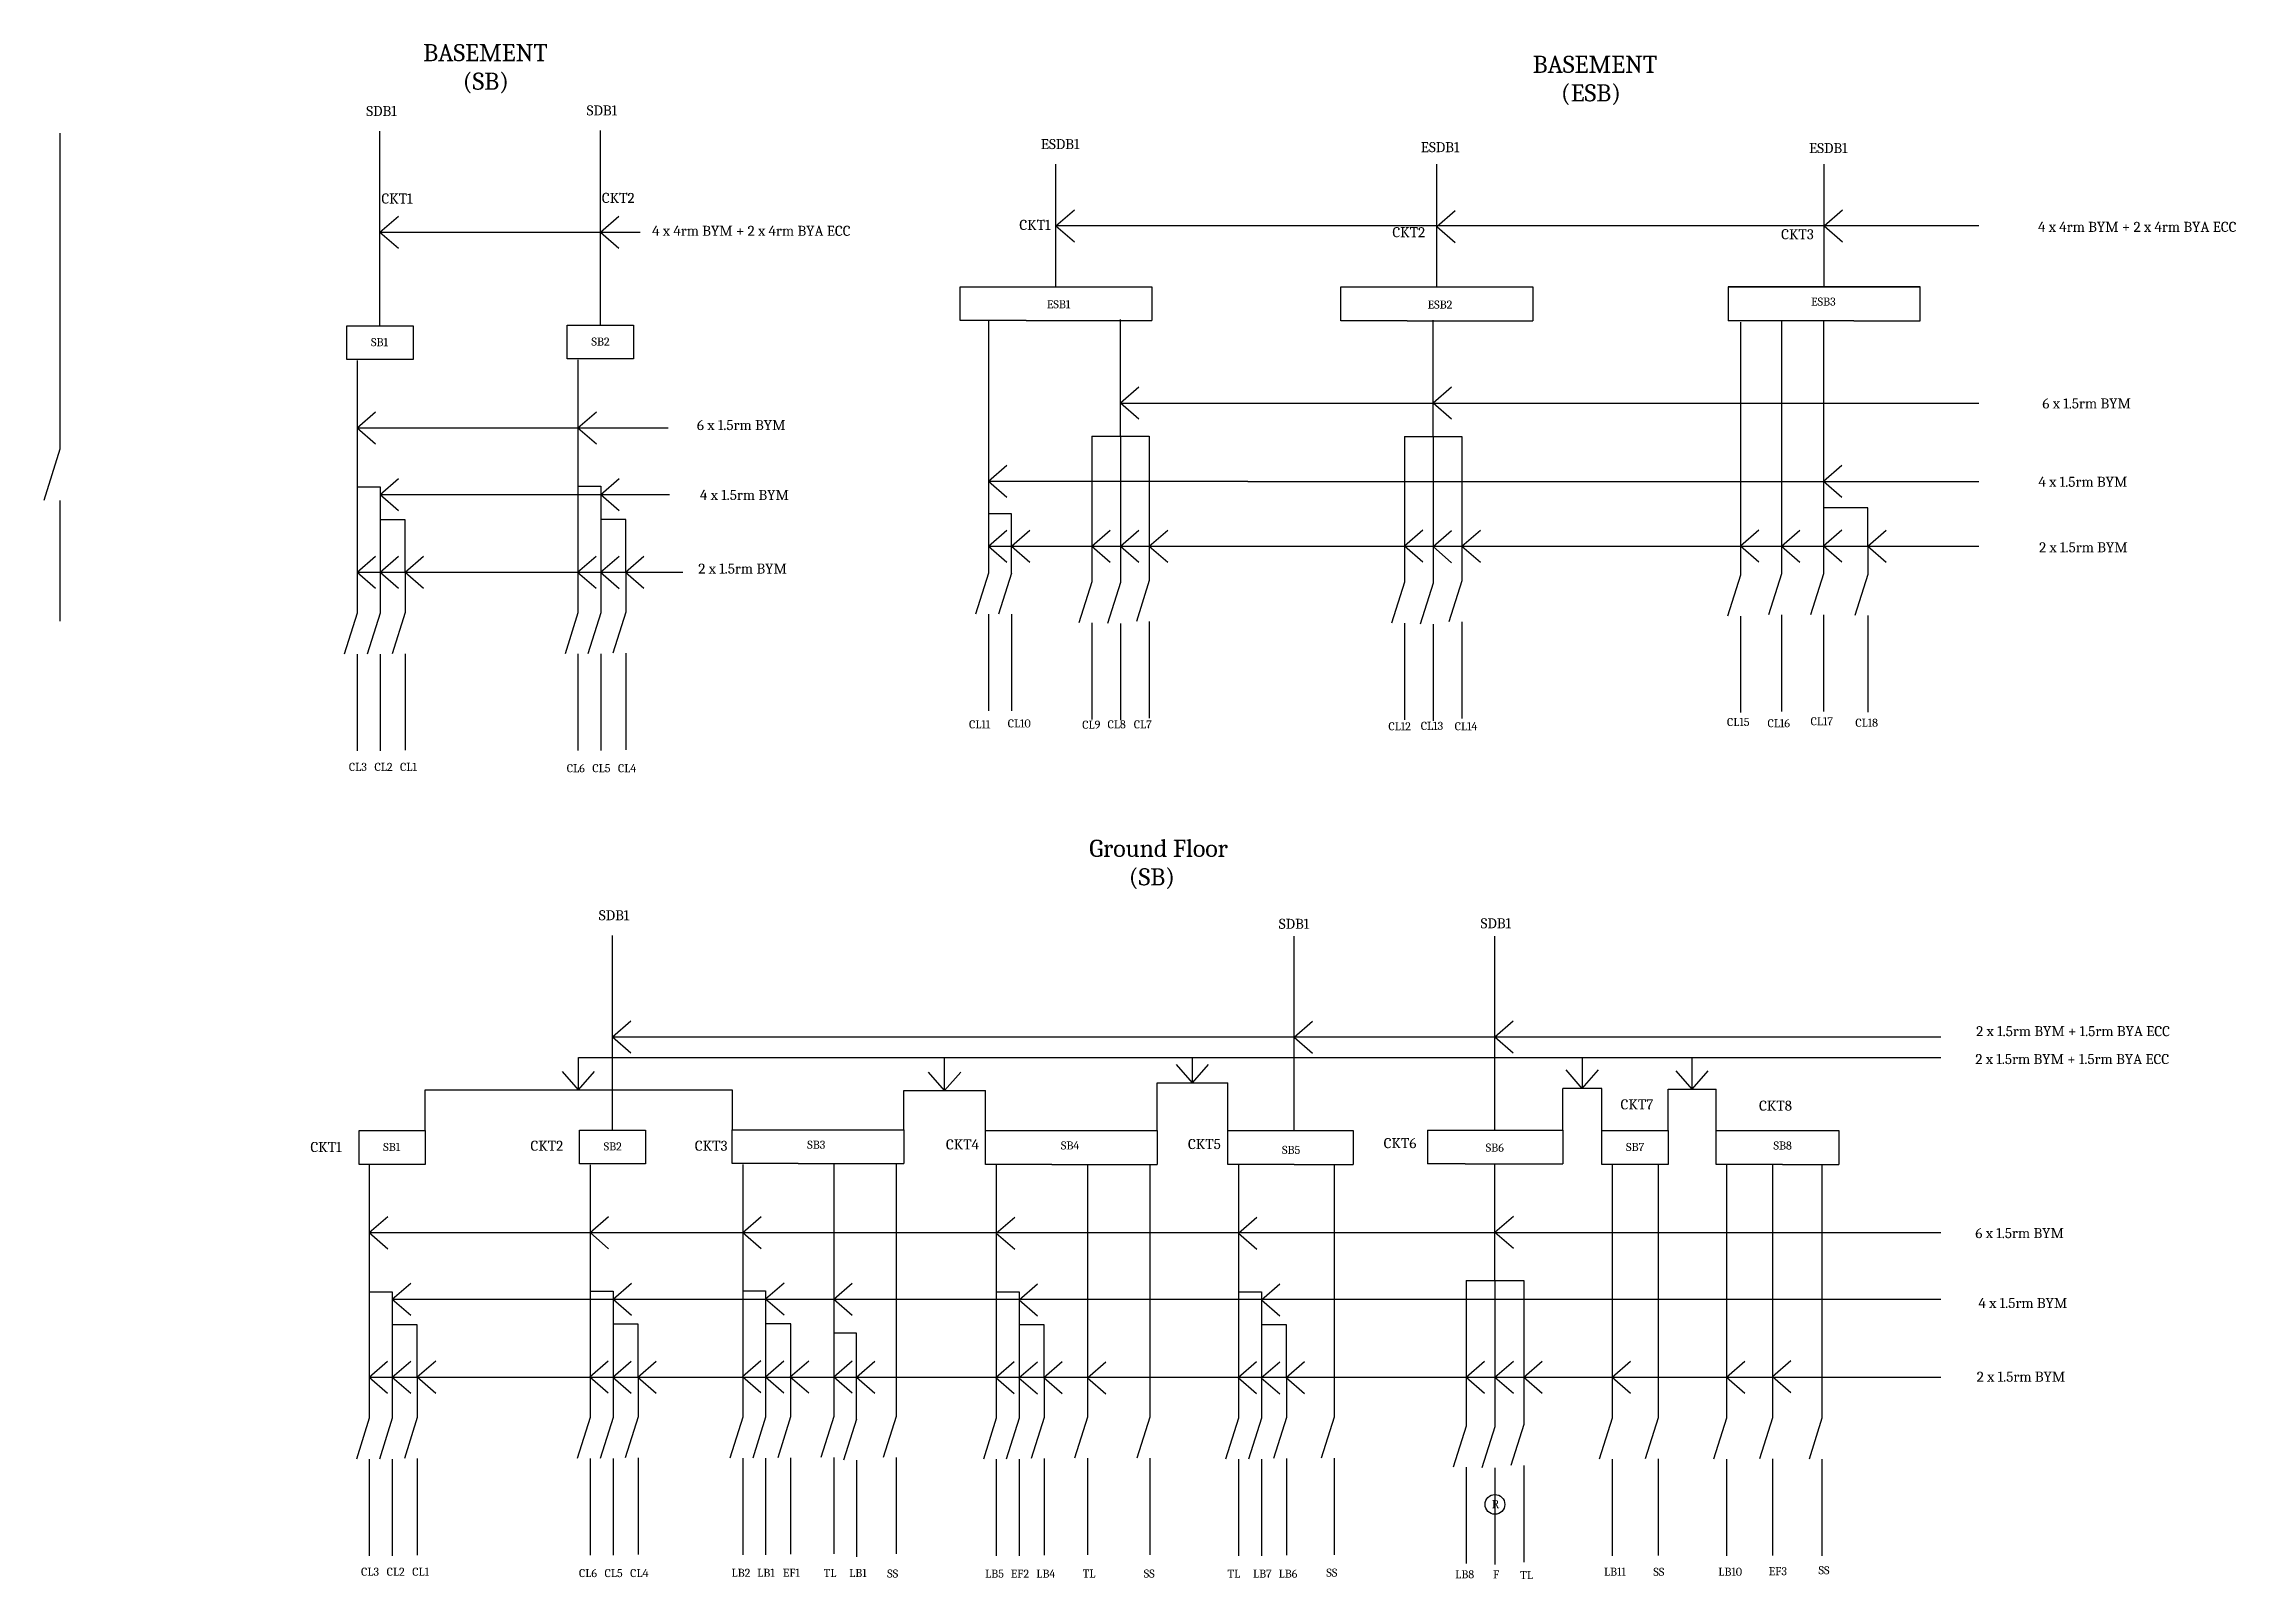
# Model space of a CAD drawing. Header units: inches. Extents: x -9560 to 22259, y -8480 to 5816.
# Drawn here: x -4955 to 292, y -320 to 3356 of the extents above; entities that cross this region are included whole.
import ezdxf

# ---------------------------------------------------------------- set-up
doc = ezdxf.new("R2010")
doc.units = ezdxf.units.IN
doc.header["$LTSCALE"] = 2
doc.layers.add('SBD', color=2, linetype='Continuous', lineweight=0)
doc.layers.add('Text', color=1, linetype='Continuous')
doc.styles.get("Standard").update_dxf_attribs({"font": 'Cambria Math.ttf', "height": 10})

msp = doc.modelspace()

# ---------------------------------------------------------------- texts
at = {"layer": 'Text'}
for s, insert, char_height, width, attachment_point in [('\\pt410;  BASEMENT\\P         (SB)', (-4074.4, 3355.5), 41, 3012.111, 1), ('\\pt410,451;    BASEMENT^I^I\\P\\pt410;         (ESB)', (-1445.8, 3327.6), 41, 3012.111, 1), ('ESB1', (-2554.7, 2742.3), 19.35, 116.667, 1), ('ESB2', (-1643.3, 2741.6), 19.35, 116.667, 1), ('ESB3', (-666.5, 2748.7), 19.35, 116.667, 3), ('SB1', (-4172.3, 2651.6), 19.35, 116.667, 1), ('SB2', (-3644.7, 2653), 19.35, 116.667, 1), ('CL11    ', (-2740.8, 1736.7), 19.35, 204.191, 1), ('  CL10', (-2661, 1738.8), 19.35, 116.667, 1), ('CL9    ', (-2469.9, 1735.8), 19.35, 204.191, 1), ('CL8    ', (-2409.3, 1736.6), 19.35, 204.191, 1), ('CL7    ', (-2346.5, 1736.6), 19.35, 204.191, 1), ('CL12      ', (-1737, 1732), 19.35, 204.191, 1), (' CL13      ', (-1665.9, 1733), 19.351, 204.191, 1), (' CL14    ', (-1584.8, 1732.1), 19.35, 204.191, 1), ('CL15      ', (-926.6, 1742.2), 19.35, 204.191, 1), (' CL16      ', (-835.9, 1739.4), 19.351, 204.191, 1), (' CL17    ', (-732.9, 1744), 19.35, 204.191, 1), (' CL18    ', (-625.7, 1740.5), 19.35, 204.191, 1), ('CL3', (-4225.3, 1634.8), 19.35, 116.667, 1), ('CL2', (-4164, 1634.8), 19.35, 116.667, 1), ('CL1', (-4102.8, 1634.8), 19.35, 116.667, 1), ('CL6', (-3703.7, 1631.6), 19.35, 116.667, 1), ('CL5', (-3642.5, 1631.6), 19.35, 116.667, 1), ('CL4', (-3581.2, 1631.6), 19.35, 116.667, 1), ('\\pt410;  Ground Floor\\P         (SB)', (-2480.1, 1450.7), 41, 3012.111, 1), ('SB1', (-4143.1, 724.8), 19.35, 116.667, 1), ('SB2', (-3615.5, 726.2), 19.35, 116.667, 1), ('SB3', (-3128.2, 730.3), 19.35, 116.667, 1), ('\\pt38.7;SB4', (-2521.1, 728.5), 19.351, 116.667, 1), ('\\pt38.7;SB5', (-1991.7, 717.8), 19.351, 116.667, 1), ('SB6', (-1504.2, 723.3), 19.35, 49.134, 1), ('SB7', (-1168.2, 724.8), 19.35, 116.667, 1), ('SB8', (-815.3, 728.3), 19.35, 116.667, 1), ('R', (-1489.5, -130.2), 19.4, 116.667, 1), ('CL3', (-4196.1, -292), 19.35, 116.667, 1), ('CL2', (-4134.9, -292), 19.35, 116.667, 1), ('CL1', (-4073.6, -292), 19.35, 116.667, 1), ('CL6', (-3674.5, -295.3), 19.35, 116.667, 1), ('CL5', (-3613.3, -295.3), 19.35, 116.667, 1), ('CL4', (-3552, -295.3), 19.35, 116.667, 1), ('LB2', (-3309.3, -294.6), 19.35, 116.667, 1), ('LB1', (-3248, -294.6), 19.35, 116.667, 1), ('EF1', (-3186.8, -294.6), 19.35, 58.61, 1), ('TL', (-3089, -295.1), 19.35, 116.667, 1), ('LB1', (-3027.8, -295.1), 19.35, 116.667, 1), ('SS', (-2936.7, -296.4), 19.35, 42.728, 1), ('LB5', (-2702.4, -296.7), 19.35, 116.667, 1), ('EF2', (-2641.2, -296.7), 19.35, 116.667, 1), ('LB4', (-2579.9, -296.7), 19.35, 116.667, 1), ('TL', (-2469, -296.4), 19.35, 116.667, 1), ('SS', (-2322.8, -296.5), 19.35, 42.728, 1), ('TL', (-2122.4, -296.7), 19.35, 116.667, 1), ('LB7', (-2061.2, -296.7), 19.35, 116.667, 1), ('LB6', (-1999.9, -296.7), 19.35, 116.667, 1), ('SS', (-1885.6, -294.2), 19.35, 42.728, 1), ('LB8    ', (-1577.1, -298.2), 19.35, 204.191, 1), ('F    ', (-1486.6, -298.4), 19.35, 14.387, 1), ('TL ', (-1421.8, -300.2), 19.35, 40.09, 1), ('LB11', (-1221.2, -292), 19.35, 116.667, 1), ('SS', (-1102.9, -292.3), 19.35, 42.728, 1), ('LB10', (-947.4, -292), 19.35, 116.667, 1), ('EF3', (-826.9, -290.8), 19.35, 42.728, 1), ('SS', (-707.5, -288.4), 19.35, 42.728, 1)]:
    msp.add_mtext(s, dxfattribs=dict(at, insert=insert, char_height=char_height, width=width, attachment_point=attachment_point))
at = {"layer": 'Text', "lineweight": 25, "ltscale": 10, "char_height": 24, "attachment_point": 1}
for s, insert, width in [('SDB1', (-4183.7, 3207.3), 95.91), ('SDB1', (-3656.1, 3208.7), 95.91), ('ESDB1', (-2568.8, 3128.1), 95.91), ('ESDB1', (-1659.3, 3120.7), 95.91), ('ESDB1', (-730.2, 3118.6), 95.91), ('CKT1', (-4147.3, 2997.8), 95.91), ('CKT2', (-3619.7, 2999.3), 95.91), ('4 x 4rm BYM + 2 x 4rm BYA ECC', (-3499.5, 2920.5), 496.494), ('CKT1', (-2620.3, 2934.7), 95.91), ('CKT2', (-1727.4, 2917.2), 95.91), ('CKT3', (-796.9, 2912.3), 95.91), ('4 x 4rm BYM + 2 x 4rm BYA ECC', (-182.1, 2930), 496.494), ('6 x 1.5rm BYM ', (-171.7, 2507.2), 229.679), ('6 x 1.5rm BYM ', (-3392.2, 2455.4), 229.679), ('4 x 1.5rm BYM ', (-181, 2319.6), 229.679), ('4 x 1.5rm BYM ', (-3384.9, 2288.1), 229.679), ('2 x 1.5rm BYM ', (-179.5, 2162.8), 229.679), ('2 x 1.5rm BYM ', (-3388.9, 2111.8), 229.679), ('SDB1', (-3626.9, 1281.9), 95.91), ('SDB1', (-1999.4, 1261.4), 95.91), ('SDB1', (-1516.4, 1262.6), 95.91), ('2 x 1.5rm BYM + 1.5rm BYA ECC', (-330.1, 1004.4), 496.494), ('2 x 1.5rm BYM + 1.5rm BYA ECC', (-332, 937.6), 496.494), ('CKT7', (-1181.3, 829.1), 95.91), ('CKT8', (-849.8, 826.1), 95.91), ('CKT6', (-1748.3, 736.3), 95.91), ('CKT1', (-4317.3, 727), 95.91), ('CKT2', (-3790.6, 730.1), 95.91), ('CKT3', (-3397.1, 730.1), 95.91), ('CKT4', (-2796.1, 733.2), 95.91), ('CKT5', (-2216.7, 734.1), 95.91), ('6 x 1.5rm BYM ', (-332.1, 520.9), 229.679), ('4 x 1.5rm BYM ', (-324.7, 353.5), 229.679), ('2 x 1.5rm BYM ', (-328.8, 177.2), 229.679)]:
    msp.add_mtext(s, dxfattribs=dict(at, insert=insert, width=width))

# ---------------------------------------------------------------- blocks, each defined once
blk = doc.blocks.new('Bars')
at = {"layer": 'SBD', "lineweight": 25, "ltscale": 10}
for p, q in [((0, 0), (0, -756.6)), ((0, -756.6), (-38.6, -879.3)), ((0, -879.3), (0, -1168.5))]:
    blk.add_line(p, q, dxfattribs=at)
blk = doc.blocks.new('arrowtick')
at = {"layer": 'SBD', "lineweight": 25, "ltscale": 10}
for q in [(0, 0), (0, -76.7)]:
    blk.add_line((-44.1, -38.3), q, dxfattribs=at)

# ---------------------------------------------------------------- linework, layer by layer
at = {"layer": 'SBD', "lineweight": 25, "ltscale": 10}
for p, q in [((-4150.9, 2681.1), (-4150.9, 3146.9)), ((-3623.3, 2682.5), (-3623.3, 3148.3)), ((-2532.8, 2774.7), (-2532.8, 3068.2)), ((-1621.3, 2774), (-1621.3, 3068.2)), ((-693.8, 2774), (-693.8, 3068.2)), ((-4150.9, 2905.3), (-4106.8, 2943.6)), ((-4150.9, 2905.3), (-4106.8, 2866.9)), ((-4150.9, 2905.3), (-3527.8, 2905.3)), ((-2532.8, 2921.5), (-323.9, 2921.5)), ((-2762.4, 2774.7), (-2303.2, 2774.7)), ((-2303.2, 2774.7), (-2303.2, 2693.9)), ((-1850.9, 2774), (-1391.7, 2774)), ((-1692.4, 2774), (-1391.7, 2774)), ((-1391.7, 2774), (-1391.7, 2693.2)), ((-622.8, 2774), (-923.4, 2774)), ((-923.4, 2774), (-923.4, 2693.2)), ((-923.4, 2774), (-464.2, 2774)), ((-2603.8, 2693.9), (-2303.2, 2693.9)), ((-2378.3, 2416.9), (-2378.3, 2696)), ((-1692.4, 2693.2), (-1391.7, 2693.2)), ((-1629.9, 2415.8), (-1629.9, 2694.9)), ((-622.8, 2693.2), (-923.4, 2693.2)), ((-2378.3, 2496), (-2068.5, 2496)), ((-2068.5, 2496), (-1179.6, 2496)), ((-1179.6, 2496), (-323.9, 2496)), ((-4205.5, 2436.8), (-3461.1, 2436.8)), ((-2447.2, 2416.9), (-2447.2, 2068.3)), ((-2447.2, 2416.9), (-2309.4, 2416.9)), ((-2378.4, 2416.9), (-2378.4, 2066.2)), ((-2309.4, 2416.9), (-2309.4, 2071.5)), ((-1698.8, 2415.8), (-1698.8, 2067.2)), ((-1698.8, 2415.8), (-1561.1, 2415.8)), ((-1630.1, 2415.8), (-1630.1, 2065)), ((-1561.1, 2415.8), (-1561.1, 2070.4)), ((-4205.5, 2295.5), (-4150.6, 2295.5)), ((-4150.6, 2295.5), (-4150.6, 1992.9)), ((-4150.6, 2277.4), (-3457.9, 2277.4)), ((-3677, 2296.8), (-3622.2, 2296.8)), ((-3622.2, 2296.8), (-3622.2, 1994.2)), ((-2073.1, 2308.5), (-2694.2, 2308.5)), ((-2073.1, 2308.5), (-1168.5, 2308.5)), ((-1168.5, 2308.5), (-323.9, 2308.5)), ((-4090.6, 2216.4), (-4150.6, 2216.4)), ((-4090.7, 2091.1), (-4090.6, 2216.4)), ((-3562.2, 2217.7), (-3622.2, 2217.7)), ((-3562.2, 2092.6), (-3562.2, 2217.7)), ((-2639.4, 2230.7), (-2694.2, 2230.7)), ((-2639.4, 2088.6), (-2639.4, 2230.7)), ((-589.7, 2245.6), (-695.8, 2245.6)), ((-589.7, 2153.3), (-589.7, 2245.6)), ((-2694.2, 2153.3), (-2065.7, 2153.3)), ((-2065.7, 2153.3), (-1175.2, 2153.3)), ((-1175.2, 2153.3), (-323.9, 2153.3)), ((-589.7, 2153.3), (-589.7, 2086)), ((-4205.5, 2091.1), (-3425.7, 2091.1)), ((-4090.7, 2091.1), (-4090.7, 1994.3)), ((-3562.3, 2092.4), (-3562.3, 1995.6)), ((-2639.4, 2088.6), (-2670.3, 1990.4)), ((-2447.2, 2068.3), (-2478.1, 1970.1)), ((-2378.4, 2066.2), (-2409.3, 1968)), ((-2309.4, 2071.5), (-2340.3, 1973.3)), ((-1698.8, 2067.2), (-1729.7, 1969)), ((-1630.1, 2065), (-1661, 1966.8)), ((-1561.1, 2070.4), (-1592, 1972.2)), ((-589.7, 2086), (-620.6, 1987.8)), ((-4090.7, 1994.3), (-4121.6, 1896.1)), ((-3622.2, 1994.2), (-3653.1, 1896)), ((-3562.3, 1995.6), (-3593.2, 1897.4)), ((-4150.6, 1992.9), (-4181.5, 1894.7)), ((-2639.4, 1990.4), (-2639.4, 1759.1)), ((-2447.2, 1970.1), (-2447.2, 1738.7)), ((-2378.4, 1968), (-2378.4, 1736.6)), ((-2309.4, 1973.3), (-2309.4, 1742)), ((-1698.8, 1969), (-1698.8, 1737.6)), ((-1630.1, 1966.8), (-1630.1, 1735.5)), ((-1561.1, 1972.2), (-1561.1, 1740.8)), ((-589.7, 1987.8), (-589.7, 1756.4)), ((-4150.6, 1894.7), (-4150.6, 1663.3)), ((-4090.7, 1896.1), (-4090.7, 1664.8)), ((-3622.2, 1896), (-3622.2, 1664.6)), ((-3562.3, 1897.4), (-3562.3, 1666.1)), ((-3594.1, 755.7), (-3594.1, 1221.5)), ((-1962.7, 754.3), (-1962.7, 1220.1)), ((-1482.2, 1049.1), (-1482.2, 1220.1)), ((-1482.2, 755.7), (-1482.2, 1049.1)), ((-3594.1, 978.5), (-414.5, 978.5)), ((-3675.3, 851.9), (-3675.3, 929.4)), ((-3675.3, 929.4), (-414.5, 929.4)), ((-2799.2, 850.1), (-2799.2, 929.4)), ((-2205.8, 868.8), (-2205.8, 929.4)), ((-1272.8, 855.4), (-1272.8, 929.4)), ((-1009.9, 853.5), (-1009.9, 929.4)), ((-4042.4, 754.3), (-4042.4, 851.9)), ((-4042.4, 851.9), (-3308.2, 851.9)), ((-3308.2, 851.9), (-3308.2, 756.4)), ((-2897.1, 756.4), (-2897.1, 850.1)), ((-2897.1, 850.1), (-2701.3, 850.1)), ((-2701.3, 754.3), (-2701.3, 850.1)), ((-2290.2, 754.3), (-2290.2, 868.8)), ((-2290.2, 868.8), (-2121.3, 868.8)), ((-2121.3, 754.3), (-2121.3, 868.8)), ((-1226.1, 855.4), (-1319.6, 855.4)), ((-1319.6, 755.7), (-1319.6, 855.4)), ((-1226.1, 754.3), (-1226.1, 855.4)), ((-1067.5, 754.3), (-1067.5, 853.5)), ((-1067.5, 853.5), (-952.4, 853.5)), ((-952.4, 754.3), (-952.4, 853.5)), ((-3149.6, 756.4), (-3037.5, 756.4)), ((-3037.5, 756.4), (-2897.1, 756.4)), ((-2897.1, 756.4), (-2897.1, 675.5)), ((-2542.7, 754.3), (-2430.6, 754.3)), ((-2430.6, 754.3), (-2290.2, 754.3)), ((-2290.2, 754.3), (-2290.2, 673.4)), ((-1962.7, 754.3), (-1850.6, 754.3)), ((-1850.6, 754.3), (-1821.3, 754.3)), ((-1821.3, 754.3), (-1821.3, 673.4)), ((-1643.5, 755.7), (-1319.6, 755.7)), ((-1643.5, 755.7), (-1643.5, 674.8)), ((-1319.6, 755.7), (-1319.6, 674.8)), ((-793.8, 754.3), (-658.5, 754.3)), ((-658.5, 754.3), (-658.5, 673.4)), ((-3149.6, 675.5), (-3149.6, 675.5)), ((-3149.6, 675.5), (-3037.5, 675.5)), ((-3037.5, 675.5), (-2897.1, 675.5)), ((-2542.7, 673.4), (-2542.7, 673.4)), ((-2542.7, 673.4), (-2430.6, 673.4)), ((-2430.6, 673.4), (-2290.2, 673.4)), ((-1962.7, 673.4), (-1962.7, 673.4)), ((-1962.7, 673.4), (-1850.6, 673.4)), ((-1850.6, 673.4), (-1821.3, 673.4)), ((-1553.3, 674.8), (-1319.6, 674.8)), ((-1481.9, 395.8), (-1481.9, 674.8)), ((-793.8, 673.4), (-658.5, 673.4)), ((-4176.3, 510), (-3431.9, 510)), ((-3431.9, 510), (-932.6, 510)), ((-932.6, 510), (-414.5, 510)), ((-4176.3, 368.7), (-4121.4, 368.7)), ((-4121.4, 368.7), (-4121.4, 66.1)), ((-3647.8, 370), (-3593, 370)), ((-3593, 370), (-3593, 67.4)), ((-3282.6, 370.6), (-3227.7, 370.6)), ((-3227.7, 370.6), (-3227.7, 68)), ((-2675.7, 368.6), (-2620.9, 368.6)), ((-2620.9, 368.6), (-2620.9, 65.9)), ((-2095.7, 368.6), (-2040.9, 368.6)), ((-2040.9, 368.6), (-2040.9, 65.9)), ((-1550.8, 395.8), (-1550.8, 47.1)), ((-1550.8, 395.8), (-1413, 395.8)), ((-1482, 395.8), (-1482, 45)), ((-1413, 395.8), (-1413, 50.4)), ((-4121.4, 350.5), (-3428.7, 350.5)), ((-3428.7, 350.5), (-926.3, 350.5)), ((-926.3, 350.5), (-414.5, 350.5)), ((-4061.4, 289.5), (-4121.4, 289.5)), ((-4061.5, 164.3), (-4061.4, 289.5)), ((-3533, 290.8), (-3593, 290.8)), ((-3533, 165.8), (-3533, 290.8)), ((-3167.7, 291.5), (-3227.7, 291.5)), ((-3167.7, 166.4), (-3167.7, 291.5)), ((-3010.2, 269.3), (-3064.4, 269.3)), ((-3010.2, 205.5), (-3010.2, 269.3)), ((-2560.9, 289.4), (-2620.9, 289.4)), ((-2560.9, 164.4), (-2560.9, 289.4)), ((-1980.9, 289.4), (-2040.9, 289.4)), ((-1980.9, 164.4), (-1980.9, 289.4)), ((-4176.3, 164.3), (-3396.5, 164.3)), ((-4061.5, 164.3), (-4061.5, 67.5)), ((-3533.1, 165.6), (-3533.1, 68.8)), ((-3396.5, 164.3), (-901.4, 164.3)), ((-3167.8, 166.2), (-3167.8, 69.4)), ((-3010.2, 63.4), (-3010.2, 205.5)), ((-2561, 164.2), (-2561, 67.4)), ((-1981, 164.2), (-1981, 67.4)), ((-901.4, 164.3), (-414.5, 164.3)), ((-4121.4, 66.1), (-4152.3, -32.2)), ((-4061.5, 67.5), (-4092.4, -30.7)), ((-3593, 67.4), (-3623.9, -30.9)), ((-3533.1, 68.8), (-3564, -29.4)), ((-3227.7, 68), (-3258.7, -30.2)), ((-3167.8, 69.4), (-3198.7, -28.8)), ((-3010.2, 63.4), (-3041.1, -34.8)), ((-2620.9, 65.9), (-2651.8, -32.3)), ((-2561, 67.4), (-2591.9, -30.8)), ((-2040.9, 65.9), (-2071.8, -32.3)), ((-1981, 67.4), (-2011.9, -30.8)), ((-1550.8, 47.1), (-1581.7, -51.1)), ((-1482, 45), (-1513, -53.2)), ((-1413, 50.4), (-1444, -47.8)), ((-4121.4, -32.2), (-4121.4, -263.5)), ((-4061.5, -30.7), (-4061.5, -262.1)), ((-3593, -30.9), (-3593, -262.2)), ((-3533.1, -29.4), (-3533.1, -260.8)), ((-3227.7, -30.2), (-3227.7, -261.6)), ((-3167.8, -28.8), (-3167.8, -260.1)), ((-3010.2, -34.8), (-3010.2, -266.2)), ((-2620.9, -32.3), (-2620.9, -263.6)), ((-2561, -30.8), (-2561, -262.2)), ((-2040.9, -32.3), (-2040.9, -263.6)), ((-1981, -30.8), (-1981, -262.2)), ((-1550.8, -51.1), (-1550.8, -282.4)), ((-1413, -47.8), (-1413, -279.2)), ((-1482, -53.2), (-1482, -284.5))]:
    msp.add_line(p, q, dxfattribs=at)
for points in [[(-2603.8, 2693.9), (-2762.4, 2693.9), (-2762.4, 2774.7), (-2603.8, 2774.7)], [(-1692.4, 2693.2), (-1850.9, 2693.2), (-1850.9, 2774), (-1692.4, 2774)], [(-622.8, 2693.2), (-464.2, 2693.2), (-464.2, 2774), (-622.8, 2774)], [(-3149.6, 675.5), (-3308.2, 675.5), (-3308.2, 756.4), (-3149.6, 756.4)], [(-2542.7, 673.4), (-2701.3, 673.4), (-2701.3, 754.3), (-2542.7, 754.3)], [(-1962.7, 673.4), (-2121.3, 673.4), (-2121.3, 754.3), (-1962.7, 754.3)], [(-1643.5, 755.7), (-1553.3, 755.7)], [(-793.8, 673.4), (-952.4, 673.4), (-952.4, 754.3), (-793.8, 754.3)], [(-1553.3, 674.8), (-1643.5, 674.8)]]:
    msp.add_lwpolyline(points, dxfattribs=at)
for points in [[(-4230.2, 2681.1), (-4071.6, 2681.1), (-4071.6, 2600.3), (-4230.2, 2600.3)], [(-3702.6, 2682.5), (-3544, 2682.5), (-3544, 2601.7), (-3702.6, 2601.7)], [(-4201, 754.3), (-4042.4, 754.3), (-4042.4, 673.4), (-4201, 673.4)], [(-3673.4, 755.7), (-3514.9, 755.7), (-3514.9, 674.9), (-3673.4, 674.9)], [(-1226.1, 754.3), (-1067.5, 754.3), (-1067.5, 673.4), (-1226.1, 673.4)]]:
    msp.add_lwpolyline(points, close=True, dxfattribs=at)
msp.add_circle((-1482, -140.5), 23.6, dxfattribs=at)

# ---------------------------------------------------------------- block references
at = {"layer": 'SBD', "lineweight": 25}
for name, p in [('Bars', (-4916.8, 3142.4)), ('arrowtick', (-3579.2, 2943.6)), ('arrowtick', (-2488.7, 2958.9)), ('arrowtick', (-1577.2, 2957.3)), ('arrowtick', (-649.7, 2958.9)), ('arrowtick', (-2334.2, 2534.8)), ('arrowtick', (-1585.8, 2534.8)), ('arrowtick', (-4161.3, 2475.1)), ('arrowtick', (-3632.9, 2475.1)), ('arrowtick', (-4106.5, 2315.8)), ('arrowtick', (-3578.1, 2315.7)), ('arrowtick', (-2650.1, 2347.3)), ('arrowtick', (-651.7, 2347.2)), ('arrowtick', (-2650.1, 2191.6)), ('arrowtick', (-2595.2, 2191.6)), ('arrowtick', (-2403, 2191.6)), ('arrowtick', (-2334.3, 2191.6)), ('arrowtick', (-2265.3, 2191.6)), ('arrowtick', (-1654.7, 2192.8)), ('arrowtick', (-1585.9, 2190.6)), ('arrowtick', (-1516.9, 2191.7)), ('arrowtick', (-850, 2192.3)), ('arrowtick', (-752.2, 2191.6)), ('arrowtick', (-651.7, 2192.3)), ('arrowtick', (-545.5, 2191.6)), ('arrowtick', (-4161.7, 2129.3)), ('arrowtick', (-4106.5, 2129.5)), ('arrowtick', (-4046.5, 2129.6)), ('arrowtick', (-3633.7, 2129.9)), ('arrowtick', (-3578.5, 2129.2)), ('arrowtick', (-3518.9, 2129.5)), ('arrowtick', (-3550, 1016.8)), ('arrowtick', (-1918.6, 1016.4)), ('arrowtick', (-1438.1, 1016.8)), ('arrowtick', (-4132.2, 548.3)), ('arrowtick', (-3603.7, 548.3)), ('arrowtick', (-3238.5, 549)), ('arrowtick', (-2631.6, 546.9)), ('arrowtick', (-2051.6, 546.9)), ('arrowtick', (-1437.8, 549.5)), ('arrowtick', (-4077.3, 389)), ('arrowtick', (-3548.9, 388.9)), ('arrowtick', (-3183.6, 389.6)), ('arrowtick', (-3020.2, 389)), ('arrowtick', (-2576.8, 387.5)), ('arrowtick', (-1996.8, 387.5)), ('arrowtick', (-4132.5, 202.5)), ('arrowtick', (-4077.3, 202.7)), ('arrowtick', (-4017.3, 202.8)), ('arrowtick', (-3604.6, 203.1)), ('arrowtick', (-3549.3, 202.4)), ('arrowtick', (-3489.7, 202.7)), ('arrowtick', (-3239.3, 203.7)), ('arrowtick', (-3184.1, 203.1)), ('arrowtick', (-3124.5, 203.3)), ('arrowtick', (-3020.2, 203)), ('arrowtick', (-2966.1, 202.5)), ('arrowtick', (-2632.5, 201.7)), ('arrowtick', (-2577.2, 201)), ('arrowtick', (-2517.6, 201.3)), ('arrowtick', (-2413.4, 200.9)), ('arrowtick', (-2052.4, 201.7)), ('arrowtick', (-1997.2, 201)), ('arrowtick', (-1937.6, 201.3)), ('arrowtick', (-1506.7, 202.7)), ('arrowtick', (-1437.9, 202.7)), ('arrowtick', (-1368.9, 202.7)), ('arrowtick', (-1157.2, 202.6)), ('arrowtick', (-883.5, 202.6)), ('arrowtick', (-773.7, 203.7))]:
    msp.add_blockref(name, p, dxfattribs=at)
at = {"layer": 'SBD', "lineweight": 25, "ltscale": 10, "xscale": 0.8000000000001819, "yscale": 0.8000000000001819, "zscale": 0.8000000000001819}
for p in [(-2694.2, 2693.9), (-894.1, 2689.7), (-796.3, 2692.3), (-695.8, 2692.3), (-4205.5, 2598.1), (-3677, 2599.4), (-4176.3, 671.3), (-3647.8, 672.6), (-3282.6, 673.3), (-3064.4, 675.5), (-2915.2, 675.5), (-2675.7, 671.2), (-2457.5, 673.4), (-2308.4, 673.4), (-2095.7, 671.2), (-1866.8, 673.4), (-1201.3, 671.3), (-1091.6, 671.9), (-927.6, 671.3), (-817.8, 671.9), (-699.2, 670.8)]:
    msp.add_blockref('Bars', p, dxfattribs=at)
at = {"layer": 'SBD', "lineweight": 25, "rotation": 90}
for p in [(-3713.7, 896), (-2837.5, 894.2), (-2244, 912.9), (-1311.2, 899.5), (-1048.2, 897.6)]:
    msp.add_blockref('arrowtick', p, dxfattribs=at)

msp.set_redraw_order([(e.dxf.handle, doc.entitydb.next_handle()) for e in msp.query("TEXT MTEXT ATTDEF DIMENSION ARC_DIMENSION")])  # texts and dimensions are drawn at this point

doc.saveas('drawing.dxf')
